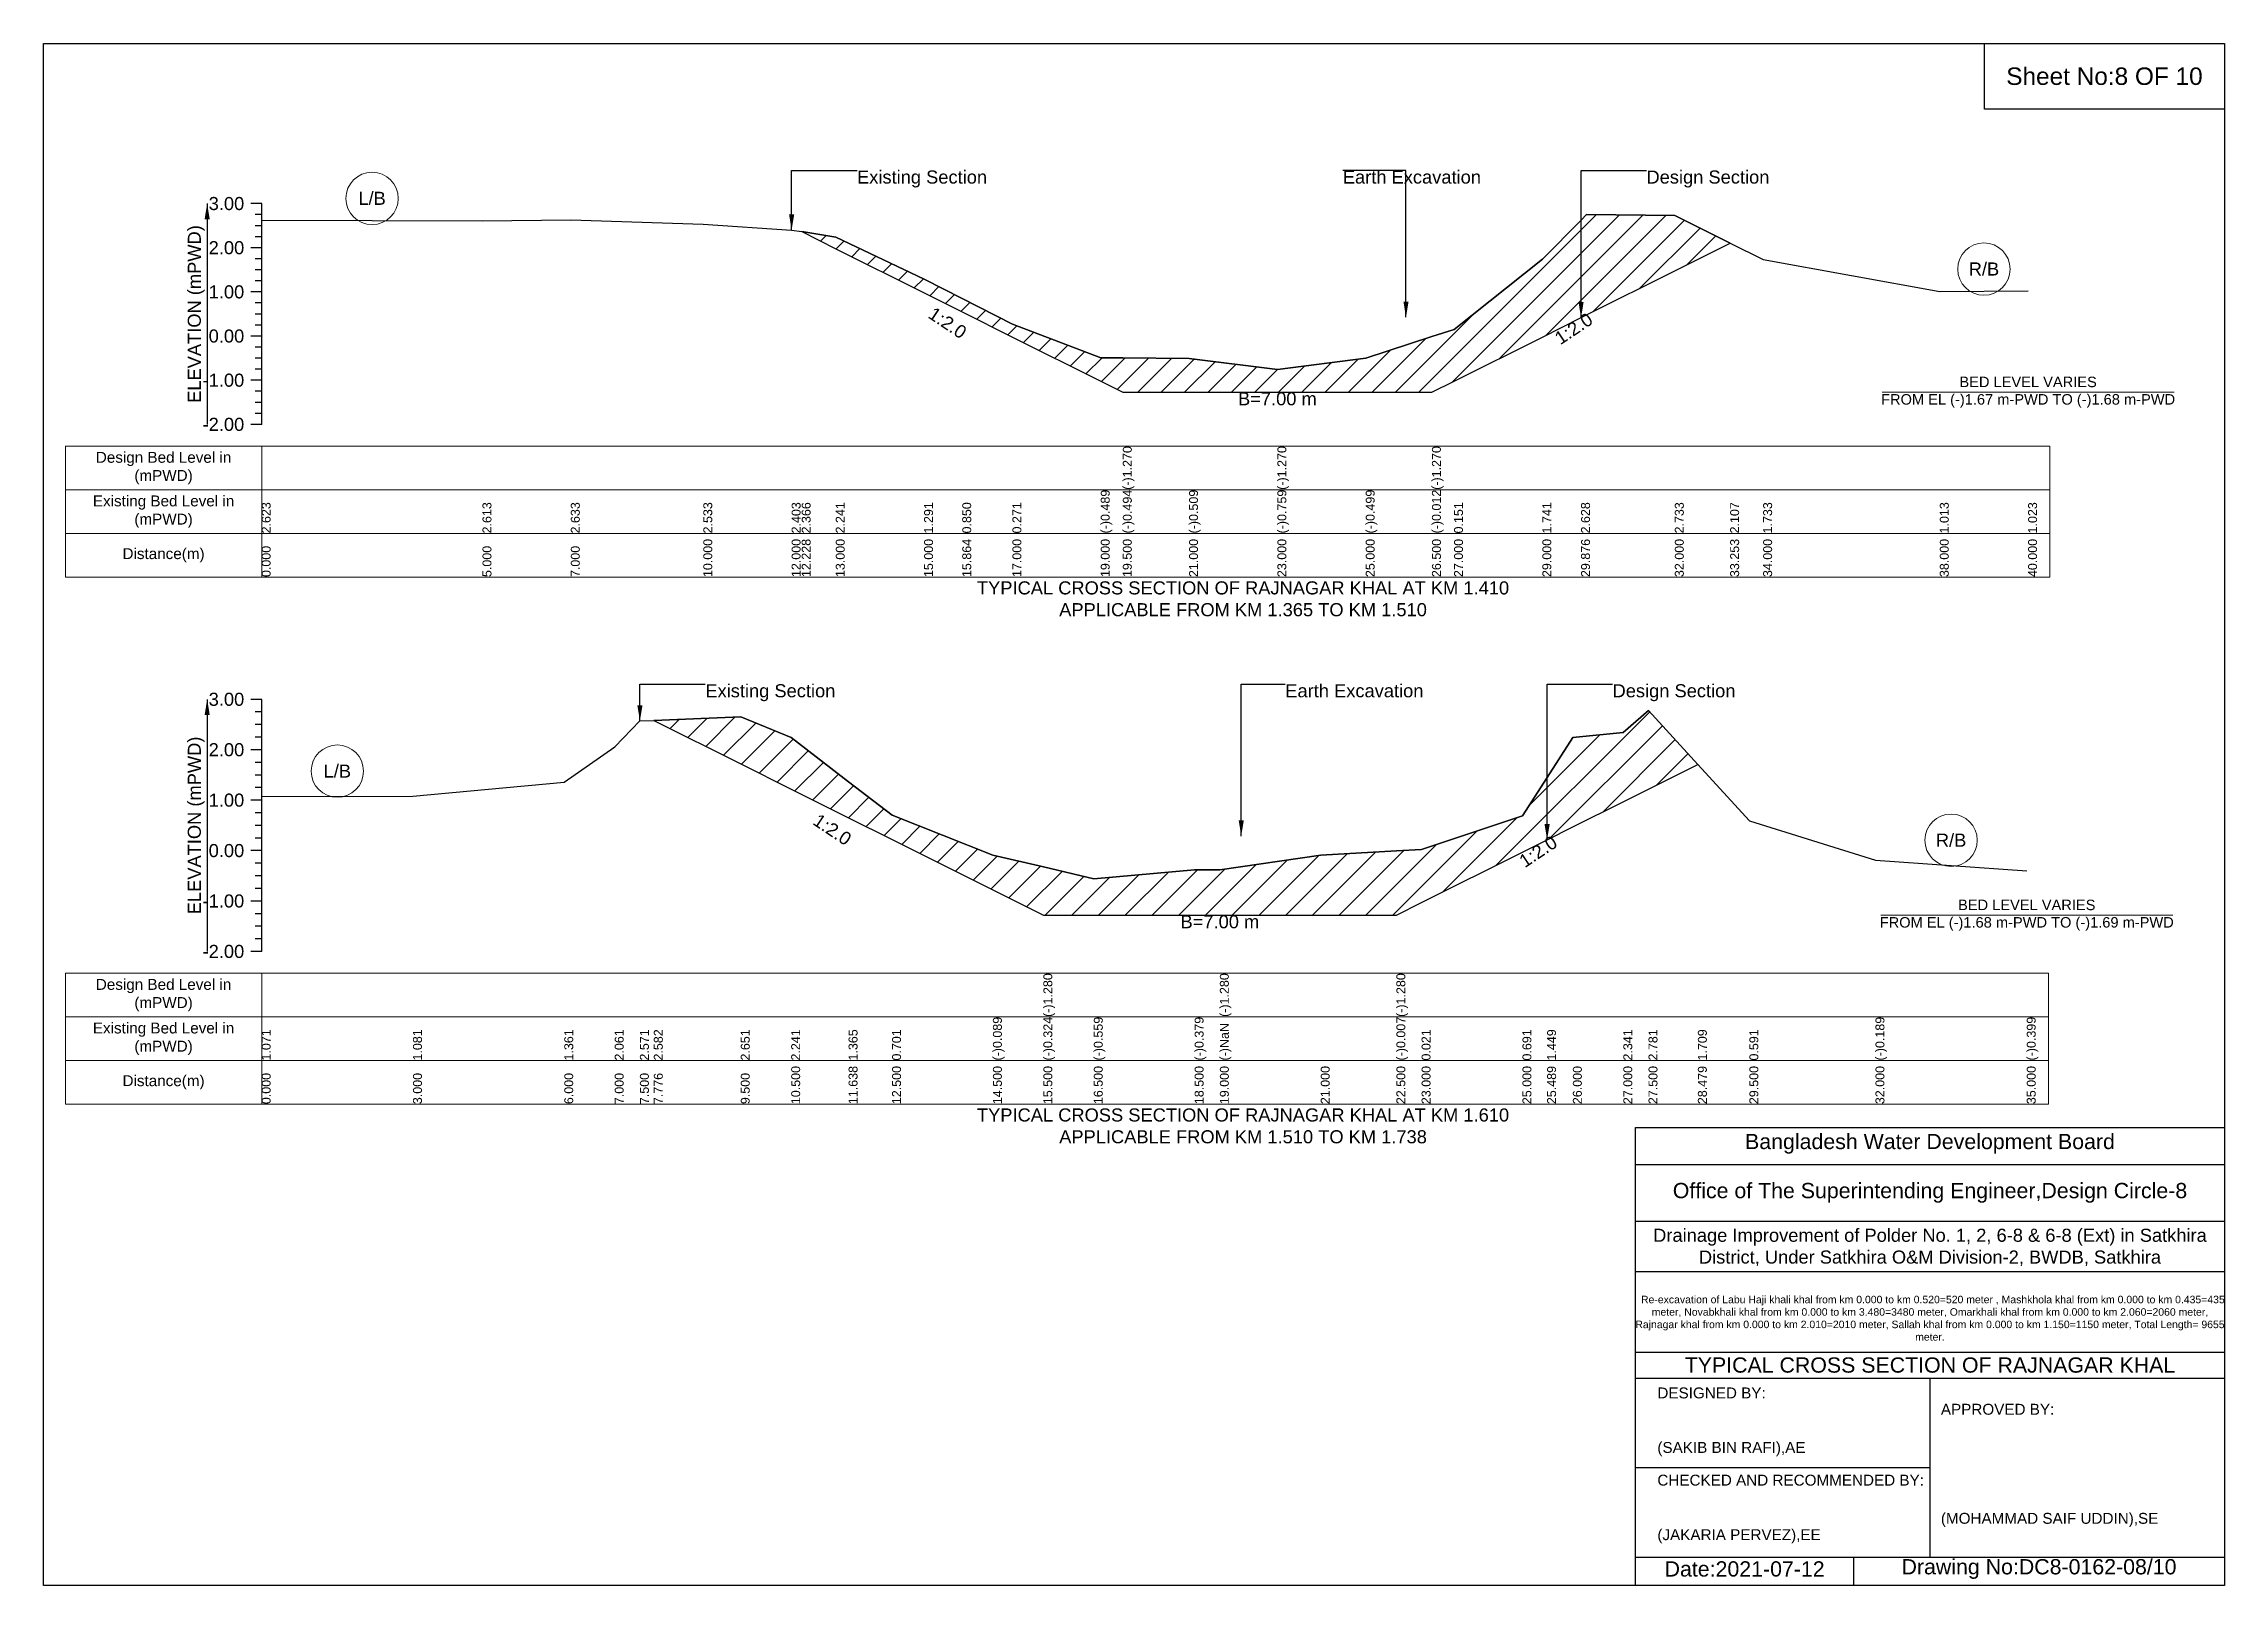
# Model space of a CAD drawing. Header units: inches. Extents: x 91000 to 648000, y -5656 to 141.
# Drawn here: x 540000 to 548000, y -5656 to 0 of the extents above; entities that cross this region are included whole.
import ezdxf

# ---------------------------------------------------------------- set-up
doc = ezdxf.new("R2010")
doc.units = ezdxf.units.IN
doc.header["$LTSCALE"] = 7
doc.header["$MEASUREMENT"] = 0
for name, color, linetype, lineweight in [('Cross section Data Border', 7, 'Continuous', 9), ('Cross Section Labels', 7, 'Continuous', 9), ('Existing_Bed_Level for Xsection', 7, 'Continuous', 25)]:
    doc.layers.add(name, color=color, linetype=linetype, lineweight=lineweight)
doc.styles.get("Standard").update_dxf_attribs({"font": 'arial.ttf'})
doc.dimstyles.get("Standard").update_dxf_attribs({"dimtxt": 0.18, "dimasz": 0.18, "dimexe": 0.18, "dimexo": 0.0625, "dimgap": 0.09, "dimtad": 0, "dimtih": 1, "dimtoh": 1, "dimdec": 4, "dimzin": 0, "dimdsep": 46, "dimtxsty": 'Standard', "dimcen": 0.09, "dimadec": 0, "dimazin": 0, "dimtfac": 1, "dimtdec": 4, "dimtofl": 0, "dimtmove": 0, "dimatfit": 3, "dimfxl": 1, "dimtolj": 1, "dimtzin": 0, "dimarcsym": 0})

msp = doc.modelspace()

# ---------------------------------------------------------------- texts
at = {"attachment_point": 5}
for s, insert, char_height in [('Sheet No:8 OF 10', (547560, -120), 64), ('Bangladesh Water Development Board', (546920, -4036), 56), ('Office of The Superintending Engineer,Design Circle-8', (546920, -4216), 56)]:
    msp.add_mtext(s, dxfattribs=dict(at, insert=insert, char_height=char_height))
for s, insert, char_height, width, attachment_point in [('Drainage Improvement of Polder No. 1, 2, 6-8 & 6-8 (Ext) in Satkhira District, Under Satkhira O&M Division-2, BWDB, Satkhira', (546920, -4416), 48, 2240, 5), ('  Re-excavation of Labu Haji khali khal from km 0.000 to km 0.520=520 meter , Mashkhola khal from km 0.000 to km 0.435=435 meter, Novabkhali khal from km 0.000 to km 3.480=3480 meter, Omarkhali khal from km 0.000 to km 2.060=2060 meter, Rajnagar khal from km 0.000 to km 2.010=2010 meter, Sallah khal from km 0.000 to km 1.150=1150 meter, Total Length= 9655 meter. ', (546920, -4676), 27.4148, 2160, 5), ('TYPICAL CROSS SECTION OF RAJNAGAR KHAL', (546920, -4848), 56, 2240, 5), ('DESIGNED BY:^J^J^J(SAKIB BIN RAFI),AE', (545920, -5056), 40, 1120, 4), ('APPROVED BY:^J^J^J^J^J^J(MOHAMMAD SAIF UDDIN),SE', (546960, -5216), 40, 1120, 4), ('CHECKED AND RECOMMENDED BY:^J^J^J(JAKARIA PERVEZ),EE', (545920, -5376), 40, 1120, 4), ('Date:2021-07-12', (546240, -5596), 56, 1120, 5), ('Drawing No:DC8-0162-08/10', (547320, -5596), 56, 1760, 5)]:
    msp.add_mtext(s, dxfattribs=dict(insert=insert, char_height=char_height, width=width, attachment_point=attachment_point))
at = {"layer": 'Cross section Data Border', "char_height": 40, "width": 640, "attachment_point": 5}
for s, insert in [('Design Bed Level in (mPWD)', (540440, -1557)), ('Existing Bed Level in (mPWD)', (540440, -1717)), ('Distance(m)', (540440, -1877)), ('Design Bed Level in (mPWD)', (540440, -3490.6)), ('Existing Bed Level in (mPWD)', (540440, -3650.6)), ('Distance(m)', (540440, -3810.6))]:
    msp.add_mtext(s, dxfattribs=dict(at, insert=insert))
at = {"layer": 'Cross Section Labels'}
for s, insert, char_height, attachment_point in [('Existing Section', (542984, -465.5), 48, 1), ('Earth Excavation', (544766, -465.5), 48, 1), ('Design Section', (545880, -465.5), 48, 1), ('L/B', (541205, -567.9), 48, 5), ('R/B', (547118, -827.1), 48, 5), ('B=7.00 m', (544526, -1278.8), 48, 2), ('BED LEVEL VARIES ^JFROM EL (-)1.67 m-PWD TO (-)1.68 m-PWD', (547280, -1278.8), 38.4, 5), ('TYPICAL CROSS SECTION OF RAJNAGAR KHAL AT KM 1.410^JAPPLICABLE FROM KM 1.365 TO KM 1.510', (544400, -2037), 48, 5), ('Existing Section', (542427.5, -2350.1), 48, 1), ('Earth Excavation', (544555, -2350.1), 48, 1), ('Design Section', (545755.5, -2350.1), 48, 1), ('L/B', (541077.5, -2669), 48, 5), ('R/B', (546997.5, -2922.5), 48, 5), ('B=7.00 m', (544315, -3197.4), 48, 2), ('BED LEVEL VARIES ^JFROM EL (-)1.68 m-PWD TO (-)1.69 m-PWD', (547275, -3197.4), 38.4, 5), ('TYPICAL CROSS SECTION OF RAJNAGAR KHAL AT KM 1.610^JAPPLICABLE FROM KM 1.510 TO KM 1.738', (544400, -3970.6), 48, 5)]:
    msp.add_mtext(s, dxfattribs=dict(at, insert=insert, char_height=char_height, attachment_point=attachment_point))
at = {"layer": 'Cross Section Labels', "char_height": 48, "attachment_point": 2}
for insert, rotation in [((543329.5, -1004.5), 326.30993), ((545599.5, -1025.5), 33.69007), ((542906.8, -2863.3), 326.30993), ((545469.3, -2944), 33.69007)]:
    msp.add_mtext('1:2.0', dxfattribs=dict(at, insert=insert, rotation=rotation))
at = {"layer": 'Existing_Bed_Level for Xsection', "char_height": 48, "attachment_point": 6}
for s, insert in [('3.00', (540736, -587)), ('2.00', (540736, -749)), ('1.00', (540736, -911)), ('0.00', (540736, -1073)), ('-1.00', (540736, -1235)), ('-2.00', (540736, -1397)), ('3.00', (540736, -2405.6)), ('2.00', (540736, -2590.6)), ('1.00', (540736, -2775.6)), ('0.00', (540736, -2960.6)), ('-1.00', (540736, -3145.6)), ('-2.00', (540736, -3330.6))]:
    msp.add_mtext(s, dxfattribs=dict(at, insert=insert))
at = {"layer": 'Existing_Bed_Level for Xsection', "rotation": 90}
for s, insert, char_height, attachment_point in [('ELEVATION (mPWD)', (540560, -992), 48, 5), ('(-)1.270', (543959, -1637), 32.8, 1), ('(-)1.270', (544526, -1637), 32.8, 1), ('(-)1.270', (545093, -1637), 32.8, 1), ('(-)0.489', (543878, -1797), 32.8, 1), ('(-)0.494', (543959, -1797), 32.8, 1), ('(-)0.509', (544202, -1797), 32.8, 1), ('(-)0.759', (544526, -1797), 32.8, 1), ('(-)0.499', (544850, -1797), 32.8, 1), ('(-)0.012', (545093, -1797), 32.8, 1), ('2.623', (540800, -1797), 32.8, 1), ('2.613', (541610, -1797), 32.8, 1), ('2.633', (541934, -1797), 32.8, 1), ('2.533', (542420, -1797), 32.8, 1), ('2.403', (542744, -1797), 32.8, 1), ('2.366', (542780.9, -1797), 32.8, 1), ('2.241', (542906, -1797), 32.8, 1), ('1.291', (543230, -1797), 32.8, 1), ('0.850', (543370, -1797), 32.8, 1), ('0.271', (543554, -1797), 32.8, 1), ('0.151', (545174, -1797), 32.8, 1), ('1.741', (545498, -1797), 32.8, 1), ('2.628', (545640, -1797), 32.8, 1), ('2.733', (545984, -1797), 32.8, 1), ('2.107', (546187, -1797), 32.8, 1), ('1.733', (546308, -1797), 32.8, 1), ('1.013', (546956, -1797), 32.8, 1), ('1.023', (547280, -1797), 32.8, 1), ('10.000', (542420, -1957), 32.8, 1), ('12.000', (542744, -1957), 32.8, 1), ('12.228', (542780.9, -1957), 32.8, 1), ('13.000', (542906, -1957), 32.8, 1), ('15.000', (543230, -1957), 32.8, 1), ('15.864', (543370, -1957), 32.8, 1), ('17.000', (543554, -1957), 32.8, 1), ('19.000', (543878, -1957), 32.8, 1), ('19.500', (543959, -1957), 32.8, 1), ('21.000', (544202, -1957), 32.8, 1), ('23.000', (544526, -1957), 32.8, 1), ('25.000', (544850, -1957), 32.8, 1), ('26.500', (545093, -1957), 32.8, 1), ('27.000', (545174, -1957), 32.8, 1), ('29.000', (545498, -1957), 32.8, 1), ('29.876', (545640, -1957), 32.8, 1), ('32.000', (545984, -1957), 32.8, 1), ('33.253', (546187, -1957), 32.8, 1), ('34.000', (546308, -1957), 32.8, 1), ('38.000', (546956, -1957), 32.8, 1), ('40.000', (547280, -1957), 32.8, 1), ('0.000', (540800, -1957), 32.8, 1), ('5.000', (541610, -1957), 32.8, 1), ('7.000', (541934, -1957), 32.8, 1), ('ELEVATION (mPWD)', (540560, -2868.1), 48, 5), ('(-)1.280', (543667.5, -3570.6), 32.8, 1), ('(-)1.280', (544315, -3570.6), 32.8, 1), ('(-)1.280', (544962.5, -3570.6), 32.8, 1), ('(-)0.089', (543482.5, -3730.6), 32.8, 1), ('(-)0.324', (543667.5, -3730.6), 32.8, 1), ('(-)0.559', (543852.5, -3730.6), 32.8, 1), ('(-)0.379', (544222.5, -3730.6), 32.8, 1), ('(-)NaN', (544315, -3730.6), 32.8, 1), ('(-)0.007', (544962.5, -3730.6), 32.8, 1), ('(-)0.189', (546720, -3730.6), 32.8, 1), ('(-)0.399', (547275, -3730.6), 32.8, 1), ('1.071', (540800, -3730.6), 32.8, 1), ('1.081', (541355, -3730.6), 32.8, 1), ('1.361', (541910, -3730.6), 32.8, 1), ('2.061', (542095, -3730.6), 32.8, 1), ('2.571', (542187.5, -3730.6), 32.8, 1), ('2.582', (542238.5, -3730.6), 32.8, 1), ('2.651', (542557.5, -3730.6), 32.8, 1), ('2.241', (542742.5, -3730.6), 32.8, 1), ('1.365', (542953, -3730.6), 32.8, 1), ('0.701', (543112.5, -3730.6), 32.8, 1), ('0.021', (545055, -3730.6), 32.8, 1), ('0.691', (545425, -3730.6), 32.8, 1), ('1.449', (545515.5, -3730.6), 32.8, 1), ('2.341', (545795, -3730.6), 32.8, 1), ('2.781', (545887.5, -3730.6), 32.8, 1), ('1.709', (546068.6, -3730.6), 32.8, 1), ('0.591', (546257.5, -3730.6), 32.8, 1), ('10.500', (542742.5, -3890.6), 32.8, 1), ('11.638', (542953, -3890.6), 32.8, 1), ('12.500', (543112.5, -3890.6), 32.8, 1), ('14.500', (543482.5, -3890.6), 32.8, 1), ('15.500', (543667.5, -3890.6), 32.8, 1), ('16.500', (543852.5, -3890.6), 32.8, 1), ('18.500', (544222.5, -3890.6), 32.8, 1), ('19.000', (544315, -3890.6), 32.8, 1), ('21.000', (544685, -3890.6), 32.8, 1), ('22.500', (544962.5, -3890.6), 32.8, 1), ('23.000', (545055, -3890.6), 32.8, 1), ('25.000', (545425, -3890.6), 32.8, 1), ('25.489', (545515.5, -3890.6), 32.8, 1), ('26.000', (545610, -3890.6), 32.8, 1), ('27.000', (545795, -3890.6), 32.8, 1), ('27.500', (545887.5, -3890.6), 32.8, 1), ('28.479', (546068.6, -3890.6), 32.8, 1), ('29.500', (546257.5, -3890.6), 32.8, 1), ('32.000', (546720, -3890.6), 32.8, 1), ('35.000', (547275, -3890.6), 32.8, 1), ('0.000', (540800, -3890.6), 32.8, 1), ('3.000', (541355, -3890.6), 32.8, 1), ('6.000', (541910, -3890.6), 32.8, 1), ('7.000', (542095, -3890.6), 32.8, 1), ('7.500', (542187.5, -3890.6), 32.8, 1), ('7.776', (542238.5, -3890.6), 32.8, 1), ('9.500', (542557.5, -3890.6), 32.8, 1)]:
    msp.add_mtext(s, dxfattribs=dict(at, insert=insert, char_height=char_height, attachment_point=attachment_point))

# ---------------------------------------------------------------- hatches: boundary and pattern name
at = {"layer": 'Existing_Bed_Level for Xsection'}
h = msp.add_hatch(dxfattribs=at)
h.set_pattern_fill('ANSI31', color=256, scale=486, style=0)
h.paths.add_polyline_path([(542780.9, -689.7), (542906, -752.3), (543230, -914.3), (543370, -984.3), (543554, -1076.3), (543878, -1238.3), (543959, -1278.8), (544202, -1278.8), (544526, -1278.8), (544850, -1278.8), (545093, -1278.8), (545174, -1238.3), (545498, -1076.3), (545640, -1005.3), (545660, -995.3), (545984, -833.3), (546187, -731.8), (545984, -630.3), (545660, -627.1), (545640, -647.3), (545498, -791), (545174, -1048.6), (545093, -1074.9), (544850, -1153.9), (544526, -1196), (544202, -1155.5), (543959, -1153.1), (543878, -1152.3), (543554, -1029.1), (543370, -935.3), (543230, -863.9), (542906, -710)])
h = msp.add_hatch(dxfattribs=at)
h.set_pattern_fill('ANSI31', color=256, scale=555, style=0)
h.paths.add_polyline_path([(542238.5, -2482.9), (542557.5, -2642.4), (542742.5, -2734.9), (542953, -2840.1), (543112.5, -2919.9), (543482.5, -3104.9), (543667.5, -3197.4), (543852.5, -3197.4), (544222.5, -3197.4), (544315, -3197.4), (544685, -3197.4), (544962.5, -3197.4), (545055, -3151.1), (545425, -2966.1), (545515.5, -2920.9), (545610, -2873.6), (545795, -2781.1), (545887.5, -2734.9), (546068.6, -2644.4), (545887.5, -2446.1), (545795, -2527.5), (545610, -2546), (545515.5, -2692.4), (545425, -2832.8), (545055, -2956.7), (544962.5, -2961.8), (544685, -2977.1), (544315, -3030.7), (544222.5, -3030.7), (543852.5, -3064), (543667.5, -3020.5), (543482.5, -2977.1), (543112.5, -2830.9), (542953, -2708.1), (542742.5, -2546), (542557.5, -2470.2)])

# ---------------------------------------------------------------- linework, layer by layer
for points in [[(540000, 0), (548000, 0), (548000, -5656), (540000, -5656)], [(547120, 0), (548000, 0), (548000, -240), (547120, -240)]]:
    msp.add_lwpolyline(points, close=True)
for points in [[(545840, -5656), (545840, -3976), (548000, -3976)], [(545840, -4112), (548000, -4112)], [(545840, -4320), (548000, -4320)], [(545840, -4504), (548000, -4504)], [(545840, -4800), (548000, -4800)], [(545840, -4896), (548000, -4896)], [(546920, -4896), (546920, -5552)], [(545840, -5224), (546920, -5224)], [(545840, -5552), (548000, -5552)], [(546640, -5552), (546640, -5656)]]:
    msp.add_lwpolyline(points)
at = {"layer": 'Cross section Data Border'}
for points in [[(540080, -1477), (547360, -1477), (547360, -1957), (540080, -1957)], [(540080, -3410.6), (547355, -3410.6), (547355, -3890.6), (540080, -3890.6)]]:
    msp.add_lwpolyline(points, close=True, dxfattribs=at)
for points in [[(540800, -1477), (540800, -1957)], [(540080, -1637), (547360, -1637)], [(540080, -1797), (547360, -1797)], [(540800, -3410.6), (540800, -3890.6)], [(540080, -3570.6), (547355, -3570.6)], [(540080, -3730.6), (547355, -3730.6)]]:
    msp.add_lwpolyline(points, dxfattribs=at)
at = {"layer": 'Cross Section Labels'}
for points in [[(546744.2, -1278.8), (547815.8, -1278.8)], [(546739.2, -3197.4), (547810.8, -3197.4)]]:
    msp.add_lwpolyline(points, dxfattribs=at)
for centre in [(541205, -567.9), (547118, -827.1), (541077.5, -2669), (546997.5, -2922.5)]:
    msp.add_circle(centre, 96, dxfattribs=at)
at = {"layer": 'Existing_Bed_Level for Xsection'}
for points in [[(540800, -587), (540760, -587)], [(540800, -627.5), (540776, -627.5)], [(540800, -1397), (540800, -1235), (540800, -1073), (540800, -911), (540800, -749), (540800, -587)], [(540800, -648.1), (541610, -649.7), (541934, -646.5), (542420, -662.7), (542744, -683.8), (542780.9, -689.7), (542906, -710), (543230, -863.9), (543370, -935.3), (543554, -1029.1), (543878, -1152.3), (543959, -1153.1), (543959, -1153.1), (544202, -1155.5), (544526, -1196), (544526, -1196), (544850, -1153.9), (545093, -1074.9), (545093, -1074.9), (545174, -1048.6), (545498, -791), (545640, -647.3), (545660, -627.1), (545984, -630.3), (546187, -731.8), (546308, -792.3), (546956, -908.9), (547280, -907.3)], [(540800, -668), (540776, -668)], [(540800, -708.5), (540776, -708.5)], [(540800, -749), (540760, -749)], [(540800, -789.5), (540776, -789.5)], [(540800, -830), (540776, -830)], [(540800, -870.5), (540776, -870.5)], [(540800, -911), (540760, -911)], [(540800, -951.5), (540776, -951.5)], [(540800, -992), (540776, -992)], [(540800, -1032.5), (540776, -1032.5)], [(540800, -1073), (540760, -1073)], [(540800, -1113.5), (540776, -1113.5)], [(540800, -1154), (540776, -1154)], [(540800, -1194.5), (540776, -1194.5)], [(540800, -1235), (540760, -1235)], [(540800, -1275.5), (540776, -1275.5)], [(540800, -1316), (540776, -1316)], [(540800, -1356.5), (540776, -1356.5)], [(540800, -1397), (540760, -1397)], [(540800, -2405.6), (540760, -2405.6)], [(540800, -2451.8), (540776, -2451.8)], [(540800, -3330.6), (540800, -3145.6), (540800, -2960.6), (540800, -2775.6), (540800, -2590.6), (540800, -2405.6)], [(540800, -2762.4), (541355, -2760.6), (541910, -2708.8), (542095, -2579.3), (542187.5, -2484.9), (542238.5, -2482.9), (542557.5, -2470.2), (542742.5, -2546), (542953, -2708.1), (543112.5, -2830.9), (543482.5, -2977.1), (543667.5, -3020.5), (543667.5, -3020.5), (543852.5, -3064), (544222.5, -3030.7), (544315, -3030.7), (544315, -3030.7), (544685, -2977.1), (544962.5, -2961.8), (544962.5, -2961.8), (545055, -2956.7), (545425, -2832.8), (545515.5, -2692.4), (545610, -2546), (545795, -2527.5), (545887.5, -2446.1), (546068.6, -2644.4), (546257.5, -2851.2), (546720, -2995.6), (547275, -3034.4)], [(540800, -2498.1), (540776, -2498.1)], [(540800, -2544.3), (540776, -2544.3)], [(540800, -2590.6), (540760, -2590.6)], [(540800, -2636.8), (540776, -2636.8)], [(540800, -2683.1), (540776, -2683.1)], [(540800, -2775.6), (540760, -2775.6)], [(540800, -2729.3), (540776, -2729.3)], [(540800, -2821.8), (540776, -2821.8)], [(540800, -2868.1), (540776, -2868.1)], [(540800, -2914.3), (540776, -2914.3)], [(540800, -2960.6), (540760, -2960.6)], [(540800, -3006.8), (540776, -3006.8)], [(540800, -3053.1), (540776, -3053.1)], [(540800, -3099.3), (540776, -3099.3)], [(540800, -3145.6), (540760, -3145.6)], [(540800, -3191.8), (540776, -3191.8)], [(540800, -3238.1), (540776, -3238.1)], [(540800, -3330.6), (540760, -3330.6)], [(540800, -3284.3), (540776, -3284.3)]]:
    msp.add_lwpolyline(points, dxfattribs=at)
for points in [[(542780.9, -689.7), (542906, -752.3), (543230, -914.3), (543370, -984.3), (543554, -1076.3), (543878, -1238.3), (543959, -1278.8), (543959, -1278.8), (544202, -1278.8), (544526, -1278.8), (544526, -1278.8), (544850, -1278.8), (545093, -1278.8), (545093, -1278.8), (545174, -1238.3), (545498, -1076.3), (545640, -1005.3), (545660, -995.3), (545984, -833.3), (546187, -731.8), (546187, -731.8), (546187, -731.8), (545984, -630.3), (545660, -627.1), (545640, -647.3), (545498, -791), (545174, -1048.6), (545093, -1074.9), (545093, -1074.9), (544850, -1153.9), (544526, -1196), (544526, -1196), (544202, -1155.5), (543959, -1153.1), (543959, -1153.1), (543878, -1152.3), (543554, -1029.1), (543370, -935.3), (543230, -863.9), (542906, -710)], [(542238.5, -2482.9), (542557.5, -2642.4), (542742.5, -2734.9), (542953, -2840.1), (543112.5, -2919.9), (543482.5, -3104.9), (543667.5, -3197.4), (543667.5, -3197.4), (543852.5, -3197.4), (544222.5, -3197.4), (544315, -3197.4), (544315, -3197.4), (544685, -3197.4), (544962.5, -3197.4), (544962.5, -3197.4), (545055, -3151.1), (545425, -2966.1), (545515.5, -2920.9), (545610, -2873.6), (545795, -2781.1), (545887.5, -2734.9), (546068.6, -2644.4), (546068.6, -2644.4), (546068.6, -2644.4), (545887.5, -2446.1), (545795, -2527.5), (545610, -2546), (545515.5, -2692.4), (545425, -2832.8), (545055, -2956.7), (544962.5, -2961.8), (544962.5, -2961.8), (544685, -2977.1), (544315, -3030.7), (544315, -3030.7), (544222.5, -3030.7), (543852.5, -3064), (543667.5, -3020.5), (543667.5, -3020.5), (543482.5, -2977.1), (543112.5, -2830.9), (542953, -2708.1), (542742.5, -2546), (542557.5, -2470.2)]]:
    msp.add_lwpolyline(points, close=True, dxfattribs=at)

msp.set_redraw_order([(e.dxf.handle, doc.entitydb.next_handle()) for e in msp.query("TEXT MTEXT ATTDEF DIMENSION ARC_DIMENSION")])  # texts and dimensions are drawn at this point

# ---------------------------------------------------------------- leaders
at = {"layer": 'Cross Section Labels', "annotation_type": 0, "has_hookline": 1, "hookline_direction": 0}
for points, text_width in [([(542744, -683.8), (542744, -465.5), (542983.9, -465.5)], 467.2), ([(544997.8, -1004), (544997.8, -465.5), (544765.9, -465.5)], 497), ([(545640, -1005.3), (545640, -465.5), (545879.9, -465.5)], 441.2), ([(542187.5, -2484.9), (542187.5, -2350.1), (542427.4, -2350.1)], 467.2), ([(544393.4, -2907), (544393.4, -2350.1), (544554.9, -2350.1)], 497), ([(545515.5, -2920.9), (545515.5, -2350.1), (545755.4, -2350.1)], 441.2)]:
    msp.add_leader(points, dimstyle='Standard', override={"dimasz": 57.6}, dxfattribs=dict(at, text_width=text_width))
at = {"layer": 'Existing_Bed_Level for Xsection'}
for points in [[(540600, -587), (540600, -1397)], [(540600, -2405.6), (540600, -3330.6)]]:
    msp.add_leader(points, dimstyle='Standard', override={"dimasz": 57.6}, dxfattribs=at)

doc.saveas('drawing.dxf')
